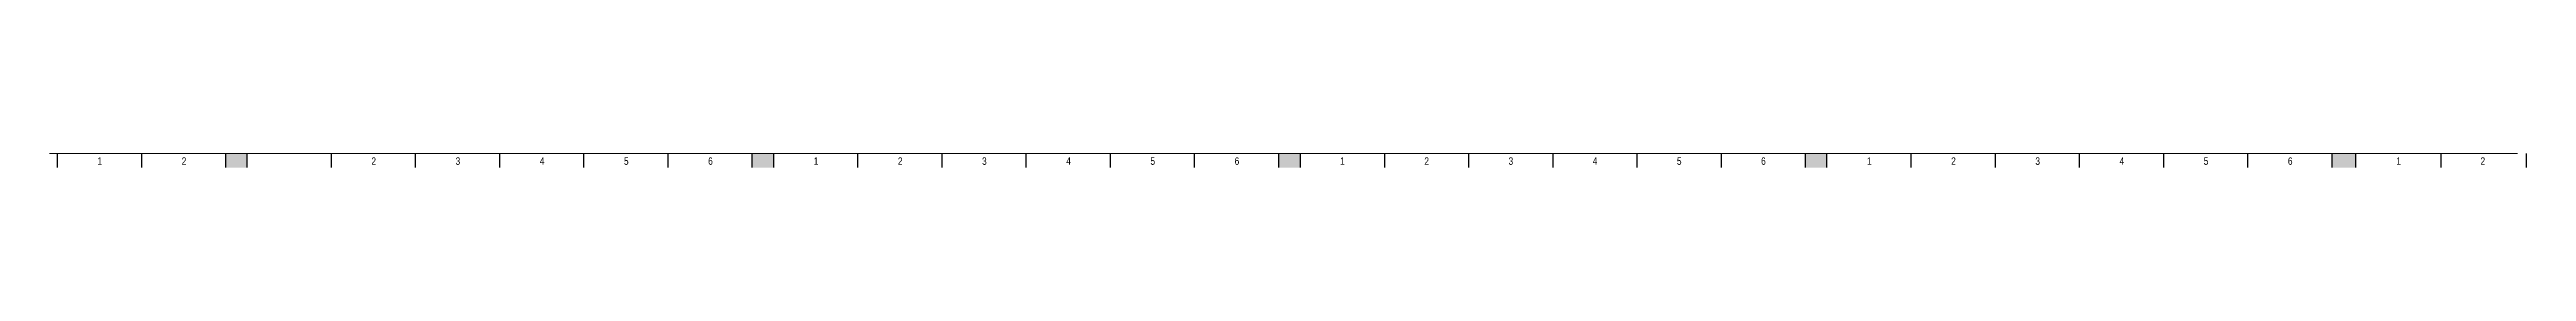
# Model space of a CAD drawing. Header units: millimetres. Extents: x 18768 to 1484868, y -11027 to 520152.
# Drawn here: x 1450090 to 1484868, y 249200 to 249400 of the extents above; entities that cross this region are included whole.
import ezdxf

# ---------------------------------------------------------------- set-up
doc = ezdxf.new("R2010")
doc.units = ezdxf.units.MM
doc.layers.add('L035-TEXTO', color=40, linetype='Continuous')
doc.layers.add('PAREDES', color=7, linetype='Continuous')
doc.styles.get("Standard").update_dxf_attribs({"font": 'arial.ttf'})

msp = doc.modelspace()

# ---------------------------------------------------------------- texts
at = {"layer": 'L035-TEXTO', "width": 0.8}
for s, p in [('1', (1450763.526, 249239.284)), ('2', (1451945.526, 249239.284)), ('2', (1454609.526, 249239.284)), ('3', (1455791.526, 249239.284)), ('4', (1456973.526, 249239.284)), ('5', (1458155.526, 249239.284)), ('6', (1459337.526, 249239.284)), ('1', (1460819.526, 249239.284)), ('2', (1462001.526, 249239.284)), ('3', (1463183.526, 249239.284)), ('4', (1464365.526, 249239.284)), ('5', (1465547.526, 249239.284)), ('6', (1466729.526, 249239.284)), ('1', (1468211.526, 249239.284)), ('2', (1469393.526, 249239.284)), ('3', (1470575.526, 249239.284)), ('4', (1471757.526, 249239.284)), ('5', (1472939.526, 249239.284)), ('6', (1474121.526, 249239.284)), ('1', (1475608.526, 249239.284)), ('2', (1476790.526, 249239.284)), ('3', (1477972.526, 249239.284)), ('4', (1479154.526, 249239.284)), ('5', (1480336.526, 249239.284)), ('6', (1481518.526, 249239.284)), ('1', (1483040.526, 249239.284)), ('2', (1484222.526, 249239.284))]:
    msp.add_text(s, height=105, dxfattribs=at).set_placement(p)

# ---------------------------------------------------------------- hatches: boundary and pattern name
h = msp.add_hatch(color=1)
h.dxf.hatch_style = 1
h.paths.add_polyline_path([(1482134, 249400), (1482134, 249200), (1482474, 249200), (1482474, 249400)])
h.paths.add_polyline_path([(1475042, 249400), (1474742, 249400), (1474742, 249200), (1475042, 249200)])
h.paths.add_polyline_path([(1467650, 249200), (1467650, 249400), (1467345, 249400), (1467345, 249200)])
h.paths.add_polyline_path([(1460253, 249400), (1459953, 249400), (1459953, 249200), (1460253, 249200)])
h.paths.add_polyline_path([(1452861, 249400), (1452561, 249400), (1452561, 249200), (1452861, 249200)])

# ---------------------------------------------------------------- linework, layer by layer
at = {"color": 1}
for p, q in [((1450197, 249400), (1450197, 249200)), ((1450197, 249400), (1450197, 249200)), ((1450197, 249400), (1450197, 249200)), ((1451379, 249400), (1451379, 249200)), ((1452561, 249400), (1452561, 249200)), ((1452861, 249400), (1452861, 249200)), ((1454043, 249400), (1454043, 249200)), ((1455225, 249400), (1455225, 249200)), ((1456407, 249400), (1456407, 249200)), ((1457589, 249400), (1457589, 249200)), ((1457589, 249400), (1457589, 249200)), ((1457589, 249400), (1457589, 249200)), ((1458771, 249400), (1458771, 249200)), ((1459953, 249400), (1459953, 249200)), ((1460253, 249400), (1460253, 249200)), ((1461435, 249400), (1461435, 249200)), ((1462617, 249400), (1462617, 249200)), ((1463799, 249400), (1463799, 249200)), ((1464981, 249400), (1464981, 249200)), ((1464981, 249400), (1464981, 249200)), ((1464981, 249400), (1464981, 249200)), ((1466163, 249400), (1466163, 249200)), ((1467345, 249400), (1467345, 249200)), ((1467650, 249400), (1467650, 249200)), ((1468832, 249400), (1468832, 249200)), ((1470014, 249400), (1470014, 249200)), ((1471196, 249400), (1471196, 249200)), ((1472378, 249400), (1472378, 249200)), ((1472378, 249400), (1472378, 249200)), ((1472378, 249400), (1472378, 249200)), ((1473560, 249400), (1473560, 249200)), ((1474742, 249400), (1474742, 249200)), ((1475042, 249400), (1475042, 249200)), ((1476224, 249400), (1476224, 249200)), ((1477406, 249400), (1477406, 249200)), ((1478588, 249400), (1478588, 249200)), ((1479770, 249400), (1479770, 249200)), ((1479770, 249400), (1479770, 249200)), ((1479770, 249400), (1479770, 249200)), ((1480952, 249400), (1480952, 249200)), ((1482134, 249400), (1482134, 249200)), ((1482474, 249200), (1482474, 249400)), ((1483671, 249200), (1483671, 249400)), ((1484868, 249200), (1484868, 249400)), ((1484868, 249200), (1484868, 249400))]:
    msp.add_line(p, q, dxfattribs=at)
at = {"layer": 'PAREDES', "linetype": 'ByBlock', "lineweight": 15}
for p, q in [((1484740, 249400), (1450090, 249400)), ((1450640, 249400), (1451140, 249400))]:
    msp.add_line(p, q, dxfattribs=at)

msp.set_redraw_order([(e.dxf.handle, doc.entitydb.next_handle()) for e in msp.query("TEXT MTEXT ATTDEF DIMENSION ARC_DIMENSION")])  # texts and dimensions are drawn at this point

doc.saveas('drawing.dxf')
